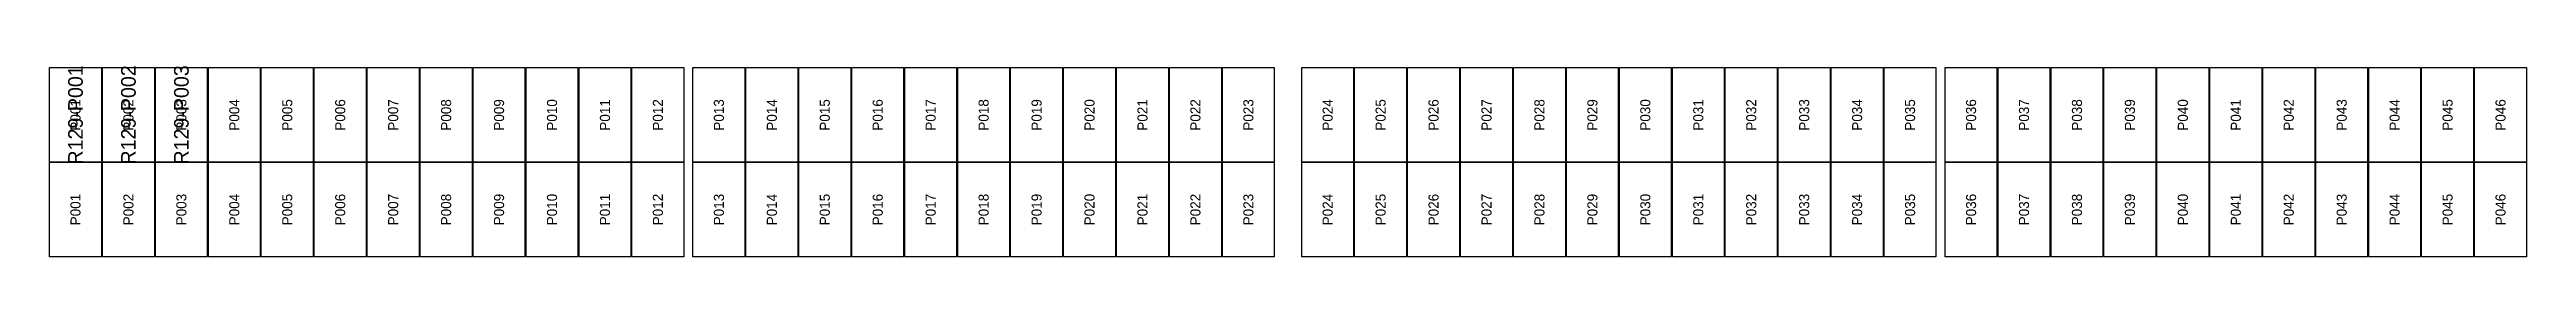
# Model space of a CAD drawing. Extents: x 296295 to 296770, y 651564 to 652121.
# Drawn here: x 296566.5 to 296620.6, y 651596.6 to 651600.8 of the extents above; entities that cross this region are included whole.
import ezdxf
from ezdxf.enums import TextEntityAlignment as Align

# ---------------------------------------------------------------- set-up
doc = ezdxf.new("R2010")
doc.units = 0

msp = doc.modelspace()

# ---------------------------------------------------------------- texts
at = {"layer": 'DEFECT_LABELS'}
for s, p in [('R129-P001', (296567.036, 651599.715)), ('R129-P002', (296568.194, 651599.715)), ('R129-P003', (296569.352, 651599.715))]:
    msp.add_text(s, height=0.32, rotation=90, dxfattribs=at).set_placement(p, align=Align.MIDDLE_CENTER)
at = {"layer": 'PANEL_POSITION'}
for s, p in [('P001', (296567.036, 651599.715)), ('P002', (296568.194, 651599.715)), ('P003', (296569.352, 651599.715)), ('P004', (296570.51, 651599.715)), ('P005', (296571.668, 651599.715)), ('P006', (296572.826, 651599.715)), ('P007', (296573.984, 651599.715)), ('P008', (296575.142, 651599.715)), ('P009', (296576.3, 651599.715)), ('P010', (296577.458, 651599.715)), ('P011', (296578.616, 651599.715)), ('P012', (296579.774, 651599.715)), ('P013', (296581.108, 651599.715)), ('P014', (296582.266, 651599.715)), ('P015', (296583.424, 651599.715)), ('P016', (296584.582, 651599.715)), ('P017', (296585.74, 651599.715)), ('P018', (296586.898, 651599.715)), ('P019', (296588.056, 651599.715)), ('P020', (296589.214, 651599.715)), ('P021', (296590.372, 651599.715)), ('P022', (296591.53, 651599.715)), ('P023', (296592.688, 651599.715)), ('P024', (296594.422, 651599.715)), ('P025', (296595.58, 651599.715)), ('P026', (296596.738, 651599.715)), ('P027', (296597.896, 651599.715)), ('P028', (296599.054, 651599.715)), ('P029', (296600.212, 651599.715)), ('P030', (296601.37, 651599.715)), ('P031', (296602.528, 651599.715)), ('P032', (296603.686, 651599.715)), ('P033', (296604.844, 651599.715)), ('P034', (296606.002, 651599.715)), ('P035', (296607.16, 651599.715)), ('P036', (296608.494, 651599.715)), ('P037', (296609.652, 651599.715)), ('P038', (296610.81, 651599.715)), ('P039', (296611.968, 651599.715)), ('P040', (296613.126, 651599.715)), ('P041', (296614.284, 651599.715)), ('P042', (296615.442, 651599.715)), ('P043', (296616.6, 651599.715)), ('P044', (296617.758, 651599.715)), ('P045', (296618.916, 651599.715)), ('P046', (296620.074, 651599.715)), ('P001', (296567.036, 651597.652)), ('P002', (296568.194, 651597.652)), ('P003', (296569.352, 651597.652)), ('P004', (296570.51, 651597.652)), ('P005', (296571.668, 651597.652)), ('P006', (296572.826, 651597.652)), ('P007', (296573.984, 651597.652)), ('P008', (296575.142, 651597.652)), ('P009', (296576.3, 651597.652)), ('P010', (296577.458, 651597.652)), ('P011', (296578.616, 651597.652)), ('P012', (296579.774, 651597.652)), ('P013', (296581.108, 651597.652)), ('P014', (296582.266, 651597.652)), ('P015', (296583.424, 651597.652)), ('P016', (296584.582, 651597.652)), ('P017', (296585.74, 651597.652)), ('P018', (296586.898, 651597.652)), ('P019', (296588.056, 651597.652)), ('P020', (296589.214, 651597.652)), ('P021', (296590.372, 651597.652)), ('P022', (296591.53, 651597.652)), ('P023', (296592.688, 651597.652)), ('P024', (296594.422, 651597.652)), ('P025', (296595.58, 651597.652)), ('P026', (296596.738, 651597.652)), ('P027', (296597.896, 651597.652)), ('P028', (296599.054, 651597.652)), ('P029', (296600.212, 651597.652)), ('P030', (296601.37, 651597.652)), ('P031', (296602.528, 651597.652)), ('P032', (296603.686, 651597.652)), ('P033', (296604.844, 651597.652)), ('P034', (296606.002, 651597.652)), ('P035', (296607.16, 651597.652)), ('P036', (296608.494, 651597.652)), ('P037', (296609.652, 651597.652)), ('P038', (296610.81, 651597.652)), ('P039', (296611.968, 651597.652)), ('P040', (296613.126, 651597.652)), ('P041', (296614.284, 651597.652)), ('P042', (296615.442, 651597.652)), ('P043', (296616.6, 651597.652)), ('P044', (296617.758, 651597.652)), ('P045', (296618.916, 651597.652)), ('P046', (296620.074, 651597.652))]:
    msp.add_text(s, height=0.22, rotation=90, dxfattribs=at).set_placement(p, align=Align.MIDDLE_CENTER)

# ---------------------------------------------------------------- linework, layer by layer
at = {"layer": 'DEFECTIVE_PANELS'}
for points in [[(296566.469, 651600.747), (296567.603, 651600.747), (296567.603, 651598.684), (296566.469, 651598.684)], [(296567.627, 651600.747), (296568.761, 651600.747), (296568.761, 651598.684), (296567.627, 651598.684)], [(296568.785, 651600.747), (296569.919, 651600.747), (296569.919, 651598.684), (296568.785, 651598.684)]]:
    msp.add_lwpolyline(points, close=True, dxfattribs=at)
at = {"layer": 'PANELS_MASTER'}
for points in [[(296569.943, 651600.747), (296571.077, 651600.747), (296571.077, 651598.684), (296569.943, 651598.684)], [(296571.101, 651600.747), (296572.235, 651600.747), (296572.235, 651598.684), (296571.101, 651598.684)], [(296572.259, 651600.747), (296573.393, 651600.747), (296573.393, 651598.684), (296572.259, 651598.684)], [(296573.417, 651600.747), (296574.551, 651600.747), (296574.551, 651598.684), (296573.417, 651598.684)], [(296574.575, 651600.747), (296575.709, 651600.747), (296575.709, 651598.684), (296574.575, 651598.684)], [(296575.733, 651600.747), (296576.867, 651600.747), (296576.867, 651598.684), (296575.733, 651598.684)], [(296576.891, 651600.747), (296578.025, 651600.747), (296578.025, 651598.684), (296576.891, 651598.684)], [(296578.049, 651600.747), (296579.183, 651600.747), (296579.183, 651598.684), (296578.049, 651598.684)], [(296579.207, 651600.747), (296580.341, 651600.747), (296580.341, 651598.684), (296579.207, 651598.684)], [(296580.541, 651600.747), (296581.675, 651600.747), (296581.675, 651598.684), (296580.541, 651598.684)], [(296581.699, 651600.747), (296582.833, 651600.747), (296582.833, 651598.684), (296581.699, 651598.684)], [(296582.857, 651600.747), (296583.991, 651600.747), (296583.991, 651598.684), (296582.857, 651598.684)], [(296584.015, 651600.747), (296585.149, 651600.747), (296585.149, 651598.684), (296584.015, 651598.684)], [(296585.173, 651600.747), (296586.307, 651600.747), (296586.307, 651598.684), (296585.173, 651598.684)], [(296586.331, 651600.747), (296587.465, 651600.747), (296587.465, 651598.684), (296586.331, 651598.684)], [(296587.489, 651600.747), (296588.623, 651600.747), (296588.623, 651598.684), (296587.489, 651598.684)], [(296588.647, 651600.747), (296589.781, 651600.747), (296589.781, 651598.684), (296588.647, 651598.684)], [(296589.805, 651600.747), (296590.939, 651600.747), (296590.939, 651598.684), (296589.805, 651598.684)], [(296590.963, 651600.747), (296592.097, 651600.747), (296592.097, 651598.684), (296590.963, 651598.684)], [(296592.121, 651600.747), (296593.255, 651600.747), (296593.255, 651598.684), (296592.121, 651598.684)], [(296593.855, 651600.747), (296594.989, 651600.747), (296594.989, 651598.684), (296593.855, 651598.684)], [(296595.013, 651600.747), (296596.147, 651600.747), (296596.147, 651598.684), (296595.013, 651598.684)], [(296596.171, 651600.747), (296597.305, 651600.747), (296597.305, 651598.684), (296596.171, 651598.684)], [(296597.329, 651600.747), (296598.463, 651600.747), (296598.463, 651598.684), (296597.329, 651598.684)], [(296598.487, 651600.747), (296599.621, 651600.747), (296599.621, 651598.684), (296598.487, 651598.684)], [(296599.645, 651600.747), (296600.779, 651600.747), (296600.779, 651598.684), (296599.645, 651598.684)], [(296600.803, 651600.747), (296601.937, 651600.747), (296601.937, 651598.684), (296600.803, 651598.684)], [(296601.961, 651600.747), (296603.095, 651600.747), (296603.095, 651598.684), (296601.961, 651598.684)], [(296603.119, 651600.747), (296604.253, 651600.747), (296604.253, 651598.684), (296603.119, 651598.684)], [(296604.277, 651600.747), (296605.411, 651600.747), (296605.411, 651598.684), (296604.277, 651598.684)], [(296605.435, 651600.747), (296606.569, 651600.747), (296606.569, 651598.684), (296605.435, 651598.684)], [(296606.593, 651600.747), (296607.727, 651600.747), (296607.727, 651598.684), (296606.593, 651598.684)], [(296607.927, 651600.747), (296609.061, 651600.747), (296609.061, 651598.684), (296607.927, 651598.684)], [(296609.085, 651600.747), (296610.219, 651600.747), (296610.219, 651598.684), (296609.085, 651598.684)], [(296610.243, 651600.747), (296611.377, 651600.747), (296611.377, 651598.684), (296610.243, 651598.684)], [(296611.401, 651600.747), (296612.535, 651600.747), (296612.535, 651598.684), (296611.401, 651598.684)], [(296612.559, 651600.747), (296613.693, 651600.747), (296613.693, 651598.684), (296612.559, 651598.684)], [(296613.717, 651600.747), (296614.851, 651600.747), (296614.851, 651598.684), (296613.717, 651598.684)], [(296614.875, 651600.747), (296616.009, 651600.747), (296616.009, 651598.684), (296614.875, 651598.684)], [(296616.033, 651600.747), (296617.167, 651600.747), (296617.167, 651598.684), (296616.033, 651598.684)], [(296617.191, 651600.747), (296618.325, 651600.747), (296618.325, 651598.684), (296617.191, 651598.684)], [(296618.349, 651600.747), (296619.483, 651600.747), (296619.483, 651598.684), (296618.349, 651598.684)], [(296619.507, 651600.747), (296620.641, 651600.747), (296620.641, 651598.684), (296619.507, 651598.684)], [(296566.469, 651598.684), (296567.603, 651598.684), (296567.603, 651596.621), (296566.469, 651596.621)], [(296567.627, 651598.684), (296568.761, 651598.684), (296568.761, 651596.621), (296567.627, 651596.621)], [(296568.785, 651598.684), (296569.919, 651598.684), (296569.919, 651596.621), (296568.785, 651596.621)], [(296569.943, 651598.684), (296571.077, 651598.684), (296571.077, 651596.621), (296569.943, 651596.621)], [(296571.101, 651598.684), (296572.235, 651598.684), (296572.235, 651596.621), (296571.101, 651596.621)], [(296572.259, 651598.684), (296573.393, 651598.684), (296573.393, 651596.621), (296572.259, 651596.621)], [(296573.417, 651598.684), (296574.551, 651598.684), (296574.551, 651596.621), (296573.417, 651596.621)], [(296574.575, 651598.684), (296575.709, 651598.684), (296575.709, 651596.621), (296574.575, 651596.621)], [(296575.733, 651598.684), (296576.867, 651598.684), (296576.867, 651596.621), (296575.733, 651596.621)], [(296576.891, 651598.684), (296578.025, 651598.684), (296578.025, 651596.621), (296576.891, 651596.621)], [(296578.049, 651598.684), (296579.183, 651598.684), (296579.183, 651596.621), (296578.049, 651596.621)], [(296579.207, 651598.684), (296580.341, 651598.684), (296580.341, 651596.621), (296579.207, 651596.621)], [(296580.541, 651598.684), (296581.675, 651598.684), (296581.675, 651596.621), (296580.541, 651596.621)], [(296581.699, 651598.684), (296582.833, 651598.684), (296582.833, 651596.621), (296581.699, 651596.621)], [(296582.857, 651598.684), (296583.991, 651598.684), (296583.991, 651596.621), (296582.857, 651596.621)], [(296584.015, 651598.684), (296585.149, 651598.684), (296585.149, 651596.621), (296584.015, 651596.621)], [(296585.173, 651598.684), (296586.307, 651598.684), (296586.307, 651596.621), (296585.173, 651596.621)], [(296586.331, 651598.684), (296587.465, 651598.684), (296587.465, 651596.621), (296586.331, 651596.621)], [(296587.489, 651598.684), (296588.623, 651598.684), (296588.623, 651596.621), (296587.489, 651596.621)], [(296588.647, 651598.684), (296589.781, 651598.684), (296589.781, 651596.621), (296588.647, 651596.621)], [(296589.805, 651598.684), (296590.939, 651598.684), (296590.939, 651596.621), (296589.805, 651596.621)], [(296590.963, 651598.684), (296592.097, 651598.684), (296592.097, 651596.621), (296590.963, 651596.621)], [(296592.121, 651598.684), (296593.255, 651598.684), (296593.255, 651596.621), (296592.121, 651596.621)], [(296593.855, 651598.684), (296594.989, 651598.684), (296594.989, 651596.621), (296593.855, 651596.621)], [(296595.013, 651598.684), (296596.147, 651598.684), (296596.147, 651596.621), (296595.013, 651596.621)], [(296596.171, 651598.684), (296597.305, 651598.684), (296597.305, 651596.621), (296596.171, 651596.621)], [(296597.329, 651598.684), (296598.463, 651598.684), (296598.463, 651596.621), (296597.329, 651596.621)], [(296598.487, 651598.684), (296599.621, 651598.684), (296599.621, 651596.621), (296598.487, 651596.621)], [(296599.645, 651598.684), (296600.779, 651598.684), (296600.779, 651596.621), (296599.645, 651596.621)], [(296600.803, 651598.684), (296601.937, 651598.684), (296601.937, 651596.621), (296600.803, 651596.621)], [(296601.961, 651598.684), (296603.095, 651598.684), (296603.095, 651596.621), (296601.961, 651596.621)], [(296603.119, 651598.684), (296604.253, 651598.684), (296604.253, 651596.621), (296603.119, 651596.621)], [(296604.277, 651598.684), (296605.411, 651598.684), (296605.411, 651596.621), (296604.277, 651596.621)], [(296605.435, 651598.684), (296606.569, 651598.684), (296606.569, 651596.621), (296605.435, 651596.621)], [(296606.593, 651598.684), (296607.727, 651598.684), (296607.727, 651596.621), (296606.593, 651596.621)], [(296607.927, 651598.684), (296609.061, 651598.684), (296609.061, 651596.621), (296607.927, 651596.621)], [(296609.085, 651598.684), (296610.219, 651598.684), (296610.219, 651596.621), (296609.085, 651596.621)], [(296610.243, 651598.684), (296611.377, 651598.684), (296611.377, 651596.621), (296610.243, 651596.621)], [(296611.401, 651598.684), (296612.535, 651598.684), (296612.535, 651596.621), (296611.401, 651596.621)], [(296612.559, 651598.684), (296613.693, 651598.684), (296613.693, 651596.621), (296612.559, 651596.621)], [(296613.717, 651598.684), (296614.851, 651598.684), (296614.851, 651596.621), (296613.717, 651596.621)], [(296614.875, 651598.684), (296616.009, 651598.684), (296616.009, 651596.621), (296614.875, 651596.621)], [(296616.033, 651598.684), (296617.167, 651598.684), (296617.167, 651596.621), (296616.033, 651596.621)], [(296617.191, 651598.684), (296618.325, 651598.684), (296618.325, 651596.621), (296617.191, 651596.621)], [(296618.349, 651598.684), (296619.483, 651598.684), (296619.483, 651596.621), (296618.349, 651596.621)], [(296619.507, 651598.684), (296620.641, 651598.684), (296620.641, 651596.621), (296619.507, 651596.621)]]:
    msp.add_lwpolyline(points, close=True, dxfattribs=at)

msp.set_redraw_order([(e.dxf.handle, doc.entitydb.next_handle()) for e in msp.query("TEXT MTEXT ATTDEF DIMENSION ARC_DIMENSION")])  # texts and dimensions are drawn at this point

doc.saveas('drawing.dxf')
